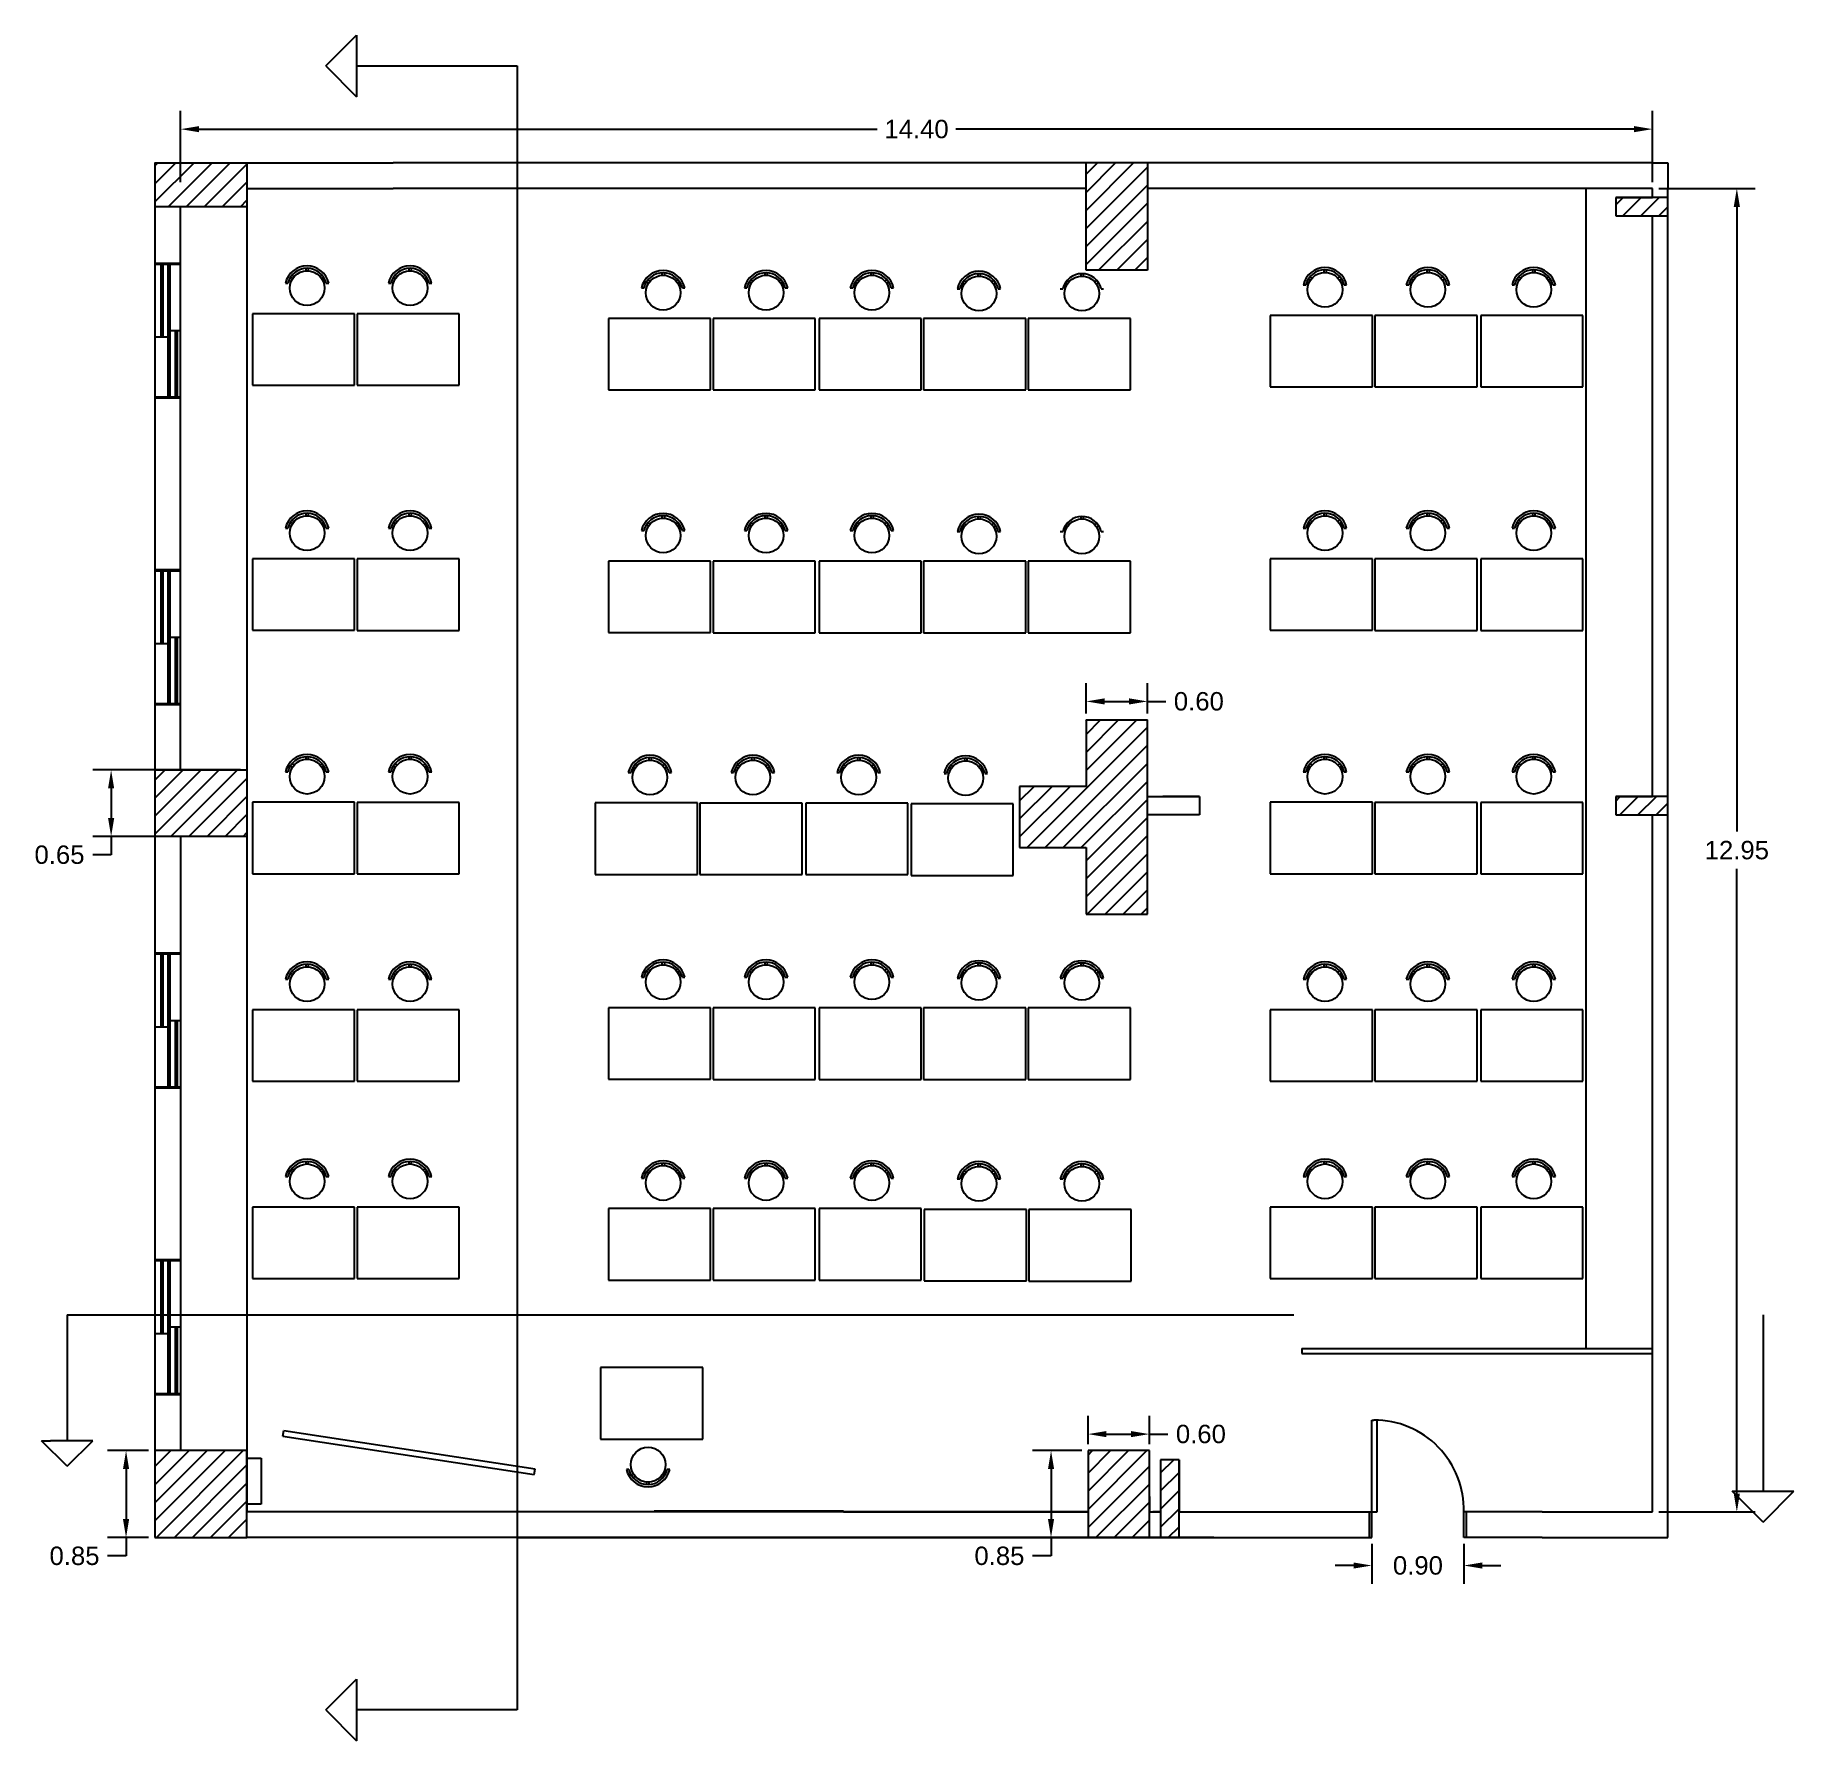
# Model space of a CAD drawing. Header units: inches. Extents: x 15.9 to 85.7, y 4.4 to 21.1.
# Drawn here: x 68.47 to 85.68, y 4.38 to 21.07 of the extents above; entities that cross this region are included whole.
import ezdxf

# ---------------------------------------------------------------- set-up
doc = ezdxf.new("R2010")
doc.units = ezdxf.units.IN
doc.header["$MEASUREMENT"] = 0
doc.linetypes.add('ACAD_ISO03W100', pattern=[30, 12, -18])
doc.styles.get("Standard").update_dxf_attribs({"font": 'arial.ttf'})
doc.dimstyles.get("Standard").update_dxf_attribs({"dimtxt": 0.18, "dimasz": 0.18, "dimexe": 0.18, "dimexo": 0.0625, "dimgap": 0.09, "dimtad": 0, "dimtih": 1, "dimtoh": 1, "dimdec": 4, "dimzin": 0, "dimdsep": 46, "dimtxsty": 'Standard', "dimcen": 0.09, "dimadec": 0, "dimazin": 0, "dimtfac": 1, "dimtdec": 4, "dimtofl": 0, "dimtmove": 0, "dimatfit": 3, "dimfxl": 1, "dimtolj": 1, "dimtzin": 0, "dimarcsym": 0})

msp = doc.modelspace()

# ---------------------------------------------------------------- blocks, each defined once
blk = doc.blocks.new('*D26')
at = {"color": 0, "lineweight": -2, "transparency": 16777216}
for p, q in [((69.896, 19.629), (69.896, 20.326)), ((84.296, 19.629), (84.296, 20.326)), ((70.076, 20.146), (76.712, 20.146)), ((84.116, 20.146), (77.481, 20.146))]:
    blk.add_line(p, q, dxfattribs=at)
at = {"color": 0, "transparency": 16777216}
for points in [[(70.076, 20.176), (70.076, 20.116), (69.896, 20.146)], [(84.116, 20.176), (84.116, 20.116), (84.296, 20.146)]]:
    blk.add_solid(points, dxfattribs=at)
at = {"layer": 'Defpoints', "color": 0, "transparency": 16777216}
for p in [(84.296, 20.146), (69.896, 19.566), (84.296, 19.566)]:
    blk.add_point(p, dxfattribs=at)
at = {"color": 0, "lineweight": 25, "transparency": 16777216, "insert": (77.096, 20.146), "char_height": 0.18, "attachment_point": 5}
blk.add_mtext('\\A1;14.40', dxfattribs=at)
blk = doc.blocks.new('*D27')
at = {"color": 0, "lineweight": -2, "transparency": 16777216}
for p, q in [((84.359, 19.566), (85.301, 19.566)), ((85.121, 19.386), (85.121, 13.273)), ((85.121, 6.796), (85.121, 12.909)), ((84.359, 6.616), (85.301, 6.616))]:
    blk.add_line(p, q, dxfattribs=at)
at = {"color": 0, "transparency": 16777216}
for points in [[(85.091, 19.386), (85.151, 19.386), (85.121, 19.566)], [(85.091, 6.796), (85.151, 6.796), (85.121, 6.616)]]:
    blk.add_solid(points, dxfattribs=at)
at = {"layer": 'Defpoints', "color": 0, "transparency": 16777216}
for p in [(84.296, 19.566), (84.296, 6.616), (85.121, 6.616)]:
    blk.add_point(p, dxfattribs=at)
at = {"color": 0, "lineweight": 25, "transparency": 16777216, "insert": (85.121, 13.091), "char_height": 0.18, "attachment_point": 5}
blk.add_mtext('\\A1;12.95', dxfattribs=at)
blk = doc.blocks.new('*D28')
at = {"color": 0, "lineweight": -2, "transparency": 16777216}
for p, q in [((78.756, 14.429), (78.756, 14.727)), ((79.355, 14.429), (79.355, 14.727)), ((78.936, 14.547), (79.175, 14.547)), ((79.355, 14.547), (79.535, 14.547))]:
    blk.add_line(p, q, dxfattribs=at)
at = {"color": 0, "transparency": 16777216}
for points in [[(78.936, 14.577), (78.936, 14.517), (78.756, 14.547)], [(79.175, 14.577), (79.175, 14.517), (79.355, 14.547)]]:
    blk.add_solid(points, dxfattribs=at)
at = {"layer": 'Defpoints', "color": 0, "transparency": 16777216}
for p in [(79.355, 14.547), (78.756, 14.366), (79.355, 14.366)]:
    blk.add_point(p, dxfattribs=at)
at = {"color": 0, "lineweight": 25, "transparency": 16777216, "insert": (79.858, 14.547), "char_height": 0.18, "attachment_point": 5}
blk.add_mtext('\\A1;0.60', dxfattribs=at)
blk = doc.blocks.new('*D29')
at = {"color": 0, "lineweight": -2, "transparency": 16777216}
for p, q in [((70.484, 13.876), (69.037, 13.876)), ((69.217, 13.696), (69.217, 13.406)), ((70.484, 13.226), (69.037, 13.226)), ((69.217, 13.226), (69.217, 13.046)), ((69.217, 13.046), (69.037, 13.046))]:
    blk.add_line(p, q, dxfattribs=at)
at = {"color": 0, "transparency": 16777216}
for points in [[(69.187, 13.696), (69.247, 13.696), (69.217, 13.876)], [(69.187, 13.406), (69.247, 13.406), (69.217, 13.226)]]:
    blk.add_solid(points, dxfattribs=at)
at = {"layer": 'Defpoints', "color": 0, "transparency": 16777216}
for p in [(70.546, 13.876), (69.217, 13.226), (70.546, 13.226)]:
    blk.add_point(p, dxfattribs=at)
at = {"color": 0, "lineweight": 25, "transparency": 16777216, "insert": (68.712, 13.046), "char_height": 0.18, "attachment_point": 5}
blk.add_mtext('\\A1;0.65', dxfattribs=at)
blk = doc.blocks.new('*D30')
at = {"color": 0, "lineweight": -2, "transparency": 16777216}
for p, q in [((69.584, 7.216), (69.183, 7.216)), ((69.363, 7.036), (69.363, 6.546)), ((69.584, 6.366), (69.183, 6.366)), ((69.363, 6.366), (69.363, 6.186)), ((69.363, 6.186), (69.183, 6.186))]:
    blk.add_line(p, q, dxfattribs=at)
at = {"color": 0, "transparency": 16777216}
for points in [[(69.333, 7.036), (69.393, 7.036), (69.363, 7.216)], [(69.333, 6.546), (69.393, 6.546), (69.363, 6.366)]]:
    blk.add_solid(points, dxfattribs=at)
at = {"layer": 'Defpoints', "color": 0, "transparency": 16777216}
for p in [(69.646, 7.216), (69.363, 6.366), (69.646, 6.366)]:
    blk.add_point(p, dxfattribs=at)
at = {"color": 0, "lineweight": 25, "transparency": 16777216, "insert": (68.859, 6.186), "char_height": 0.18, "attachment_point": 5}
blk.add_mtext('\\A1;0.85', dxfattribs=at)
blk = doc.blocks.new('*D31')
at = {"color": 0, "lineweight": -2, "transparency": 16777216}
for p, q in [((78.774, 7.279), (78.774, 7.558)), ((79.374, 7.279), (79.374, 7.558)), ((78.954, 7.378), (79.194, 7.378)), ((79.374, 7.378), (79.554, 7.378))]:
    blk.add_line(p, q, dxfattribs=at)
at = {"color": 0, "transparency": 16777216}
for points in [[(78.954, 7.408), (78.954, 7.348), (78.774, 7.378)], [(79.194, 7.408), (79.194, 7.348), (79.374, 7.378)]]:
    blk.add_solid(points, dxfattribs=at)
at = {"layer": 'Defpoints', "color": 0, "transparency": 16777216}
for p in [(79.374, 7.378), (78.774, 7.216), (79.374, 7.216)]:
    blk.add_point(p, dxfattribs=at)
at = {"color": 0, "lineweight": 25, "transparency": 16777216, "insert": (79.878, 7.378), "char_height": 0.18, "attachment_point": 5}
blk.add_mtext('\\A1;0.60', dxfattribs=at)
blk = doc.blocks.new('*D32')
at = {"color": 0, "lineweight": -2, "transparency": 16777216}
for p, q in [((78.712, 7.216), (78.232, 7.216)), ((78.412, 7.036), (78.412, 6.546)), ((78.712, 6.366), (78.232, 6.366)), ((78.412, 6.366), (78.412, 6.186)), ((78.412, 6.186), (78.232, 6.186))]:
    blk.add_line(p, q, dxfattribs=at)
at = {"color": 0, "transparency": 16777216}
for points in [[(78.382, 7.036), (78.442, 7.036), (78.412, 7.216)], [(78.382, 6.546), (78.442, 6.546), (78.412, 6.366)]]:
    blk.add_solid(points, dxfattribs=at)
at = {"layer": 'Defpoints', "color": 0, "transparency": 16777216}
for p in [(78.774, 7.216), (78.412, 6.366), (78.774, 6.366)]:
    blk.add_point(p, dxfattribs=at)
at = {"color": 0, "lineweight": 25, "transparency": 16777216, "insert": (77.907, 6.186), "char_height": 0.18, "attachment_point": 5}
blk.add_mtext('\\A1;0.85', dxfattribs=at)
blk = doc.blocks.new('*D33')
at = {"color": 0, "lineweight": -2, "transparency": 16777216}
for p, q in [((81.551, 6.304), (81.551, 5.912)), ((82.451, 6.304), (82.451, 5.912)), ((81.371, 6.092), (81.191, 6.092)), ((82.631, 6.092), (82.811, 6.092))]:
    blk.add_line(p, q, dxfattribs=at)
at = {"color": 0, "transparency": 16777216}
for points in [[(81.371, 6.122), (81.371, 6.062), (81.551, 6.092)], [(82.631, 6.122), (82.631, 6.062), (82.451, 6.092)]]:
    blk.add_solid(points, dxfattribs=at)
at = {"layer": 'Defpoints', "color": 0, "transparency": 16777216}
for p in [(81.551, 6.366), (82.451, 6.366), (82.451, 6.092)]:
    blk.add_point(p, dxfattribs=at)
at = {"color": 0, "lineweight": 25, "transparency": 16777216, "insert": (82.001, 6.092), "char_height": 0.18, "attachment_point": 5}
blk.add_mtext('\\A1;0.90', dxfattribs=at)

# ---------------------------------------------------------------- dimensions: what is measured, and where the dimension line sits
at = {"lineweight": 25}
for base, p1, p2, picture, middle in [((84.296, 20.146), (69.896, 19.566), (84.296, 19.566), '*D26', (77.096, 20.146)), ((79.355, 14.547), (78.756, 14.366), (79.355, 14.366), '*D28', (79.858, 14.547)), ((79.374, 7.378), (78.774, 7.216), (79.374, 7.216), '*D31', (79.878, 7.378)), ((82.451, 6.092), (81.551, 6.366), (82.451, 6.366), '*D33', (82.001, 6.092))]:
    dim = msp.add_linear_dim(base=base, p1=p1, p2=p2, dimstyle='Standard', override={"dimdec": 2}, dxfattribs=at)
    dim.commit()
    dim.dimension.update_dxf_attribs({"geometry": picture, "text_midpoint": middle})
for base, p1, p2, picture, middle in [((85.121, 6.616), (84.296, 19.566), (84.296, 6.616), '*D27', (85.121, 13.091)), ((69.217, 13.226), (70.546, 13.876), (70.546, 13.226), '*D29', (68.712, 13.046)), ((69.363, 6.366), (69.646, 7.216), (69.646, 6.366), '*D30', (68.859, 6.186)), ((78.412, 6.366), (78.774, 7.216), (78.774, 6.366), '*D32', (77.907, 6.186))]:
    dim = msp.add_linear_dim(base=base, p1=p1, p2=p2, angle=90, dimstyle='Standard', override={"dimdec": 2}, dxfattribs=at)
    dim.commit()
    dim.dimension.update_dxf_attribs({"geometry": picture, "text_midpoint": middle})

# ---------------------------------------------------------------- hatches: boundary and pattern name
at = {"lineweight": 25}
h = msp.add_hatch(dxfattribs=at)
h.set_pattern_fill('ANSI31', color=256)
h.set_pattern_definition([(45, (-990.17832, -458.61796), (-0.088388348, 0.088388348), [])])
h.paths.add_polyline_path([(79.355, 14.366), (78.756, 14.366), (78.755, 14.365), (78.755, 13.716), (78.106, 13.716), (78.105, 13.715), (78.105, 13.116), (78.755, 13.116), (78.755, 12.466), (79.355, 12.466)])
h.paths.add_polyline_path([(79.355, 19.816), (78.76, 19.816), (78.755, 19.812), (78.755, 18.766), (79.348, 18.766), (79.355, 18.773)])
h.paths.add_polyline_path([(70.546, 19.816), (69.896, 19.816), (69.649, 19.816), (69.646, 19.813), (69.646, 19.386), (70.546, 19.386)])
h.paths.add_polyline_path([(70.546, 13.876), (69.896, 13.876), (69.646, 13.876), (69.646, 13.226), (70.546, 13.226)])
h.paths.add_polyline_path([(70.546, 7.216), (69.646, 7.216), (69.646, 6.366), (70.545, 6.366), (70.546, 6.368)])
h.paths.add_polyline_path([(79.374, 7.216), (78.774, 7.216), (78.774, 6.366), (79.374, 6.366)])
h.paths.add_polyline_path([(84.446, 19.477), (83.936, 19.477), (83.936, 19.297), (84.446, 19.297)])
h.paths.add_polyline_path([(84.446, 13.616), (83.936, 13.616), (83.936, 13.436), (84.446, 13.436)])
h.paths.add_polyline_path([(79.664, 7.126), (79.484, 7.126), (79.484, 6.366), (79.664, 6.366)])

# ---------------------------------------------------------------- linework, layer by layer
for p, q in [((71.317, 20.764), (71.618, 21.066)), ((71.618, 21.066), (71.618, 20.462)), ((71.317, 20.764), (71.618, 20.462)), ((71.618, 20.764), (73.19, 20.764)), ((73.19, 20.764), (73.19, 4.679)), ((69.646, 19.816), (69.896, 19.816)), ((69.646, 19.813), (69.649, 19.816)), ((69.646, 19.813), (69.646, 6.366)), ((69.896, 19.816), (71.976, 19.816)), ((70.546, 19.816), (70.546, 19.386)), ((84.296, 19.816), (71.976, 19.816)), ((78.755, 18.766), (78.755, 19.816)), ((78.755, 19.812), (78.76, 19.816)), ((79.355, 19.816), (79.355, 18.766)), ((84.296, 19.816), (84.446, 19.816)), ((84.446, 19.816), (84.446, 19.566)), ((70.546, 19.566), (71.976, 19.566)), ((70.546, 19.566), (70.546, 6.616)), ((78.755, 19.566), (71.976, 19.566)), ((84.296, 19.566), (79.355, 19.566)), ((83.646, 8.216), (83.646, 19.566)), ((83.936, 19.477), (84.296, 19.477)), ((84.446, 19.477), (83.936, 19.477)), ((83.936, 19.477), (83.936, 19.297)), ((84.296, 19.477), (84.296, 19.566)), ((84.446, 6.616), (84.446, 19.566)), ((70.546, 19.386), (69.646, 19.386)), ((69.896, 13.876), (69.896, 19.386)), ((83.936, 19.297), (84.446, 19.297)), ((84.296, 13.616), (84.296, 19.297)), ((69.646, 18.836), (69.896, 18.836)), ((69.646, 18.826), (69.896, 18.826)), ((69.704, 18.826), (69.704, 18.11)), ((69.724, 18.826), (69.724, 18.11)), ((69.771, 18.826), (69.771, 17.526)), ((69.791, 18.826), (69.791, 17.526)), ((71.122, 18.785), (71.122, 18.761)), ((71.146, 18.785), (71.146, 18.761)), ((72.129, 18.785), (72.129, 18.761)), ((72.153, 18.785), (72.153, 18.761)), ((79.355, 18.766), (78.755, 18.766)), ((79.348, 18.766), (79.355, 18.773)), ((81.08, 18.768), (81.08, 18.745)), ((81.104, 18.768), (81.104, 18.745)), ((82.087, 18.768), (82.087, 18.745)), ((82.111, 18.768), (82.111, 18.745)), ((83.123, 18.768), (83.123, 18.745)), ((83.146, 18.768), (83.146, 18.745)), ((70.922, 18.639), (70.947, 18.639)), ((70.973, 18.699), (70.992, 18.685)), ((70.986, 18.718), (71.007, 18.704)), ((71.282, 18.718), (71.261, 18.704)), ((71.296, 18.698), (71.276, 18.685)), ((71.322, 18.639), (71.346, 18.639)), ((71.929, 18.639), (71.954, 18.639)), ((71.98, 18.699), (71.999, 18.685)), ((71.993, 18.718), (72.014, 18.704)), ((72.289, 18.718), (72.268, 18.704)), ((72.302, 18.698), (72.283, 18.685)), ((72.329, 18.639), (72.353, 18.639)), ((74.406, 18.593), (74.43, 18.593)), ((74.456, 18.653), (74.476, 18.64)), ((74.469, 18.673), (74.491, 18.659)), ((74.606, 18.739), (74.606, 18.716)), ((74.629, 18.739), (74.629, 18.716)), ((74.766, 18.673), (74.745, 18.659)), ((74.779, 18.653), (74.759, 18.64)), ((74.805, 18.593), (74.83, 18.593)), ((75.413, 18.593), (75.437, 18.593)), ((75.463, 18.653), (75.483, 18.64)), ((75.476, 18.673), (75.498, 18.659)), ((75.613, 18.739), (75.613, 18.716)), ((75.636, 18.739), (75.636, 18.716)), ((75.773, 18.673), (75.752, 18.659)), ((75.786, 18.653), (75.766, 18.64)), ((75.812, 18.593), (75.837, 18.593)), ((76.448, 18.593), (76.473, 18.593)), ((76.499, 18.653), (76.519, 18.64)), ((76.512, 18.673), (76.533, 18.659)), ((76.648, 18.739), (76.648, 18.716)), ((76.672, 18.739), (76.672, 18.716)), ((76.809, 18.673), (76.787, 18.659)), ((76.822, 18.653), (76.802, 18.64)), ((76.848, 18.593), (76.872, 18.593)), ((77.495, 18.585), (77.52, 18.585)), ((77.546, 18.645), (77.566, 18.632)), ((77.559, 18.665), (77.58, 18.651)), ((77.696, 18.731), (77.696, 18.708)), ((77.719, 18.731), (77.719, 18.708)), ((77.856, 18.665), (77.834, 18.651)), ((77.869, 18.645), (77.849, 18.632)), ((77.895, 18.585), (77.919, 18.585)), ((78.502, 18.585), (78.527, 18.585)), ((78.553, 18.645), (78.573, 18.632)), ((78.566, 18.665), (78.587, 18.651)), ((78.703, 18.731), (78.703, 18.708)), ((78.726, 18.731), (78.726, 18.708)), ((78.863, 18.665), (78.841, 18.651)), ((78.876, 18.645), (78.856, 18.632)), ((78.902, 18.585), (78.926, 18.585)), ((80.88, 18.623), (80.904, 18.623)), ((80.93, 18.682), (80.95, 18.669)), ((80.943, 18.702), (80.965, 18.688)), ((81.24, 18.702), (81.219, 18.688)), ((81.253, 18.682), (81.233, 18.669)), ((81.28, 18.623), (81.304, 18.623)), ((81.887, 18.623), (81.911, 18.623)), ((81.937, 18.682), (81.957, 18.669)), ((81.95, 18.702), (81.972, 18.688)), ((82.247, 18.702), (82.226, 18.688)), ((82.26, 18.682), (82.24, 18.669)), ((82.286, 18.623), (82.311, 18.623)), ((82.923, 18.623), (82.947, 18.623)), ((82.973, 18.682), (82.993, 18.669)), ((82.986, 18.702), (83.008, 18.688)), ((83.283, 18.702), (83.262, 18.688)), ((83.296, 18.682), (83.276, 18.669)), ((83.322, 18.623), (83.347, 18.623)), ((70.599, 18.34), (70.599, 17.64)), ((71.599, 18.34), (70.599, 18.34)), ((71.599, 17.64), (71.599, 18.34)), ((71.623, 18.34), (71.623, 17.64)), ((72.623, 18.34), (71.623, 18.34)), ((72.623, 17.64), (72.623, 18.34)), ((74.082, 18.295), (74.082, 17.595)), ((75.082, 18.295), (74.082, 18.295)), ((75.082, 17.595), (75.082, 18.295)), ((75.106, 18.295), (75.106, 17.595)), ((76.106, 18.295), (75.106, 18.295)), ((76.106, 17.595), (76.106, 18.295)), ((76.142, 18.295), (76.142, 17.595)), ((77.142, 18.295), (76.142, 18.295)), ((77.142, 17.595), (77.142, 18.295)), ((77.165, 18.295), (77.165, 17.595)), ((78.165, 18.295), (77.165, 18.295)), ((78.165, 17.595), (78.165, 18.295)), ((78.188, 18.294), (78.188, 17.594)), ((79.188, 18.294), (78.188, 18.294)), ((79.188, 17.594), (79.188, 18.294)), ((80.556, 18.324), (80.556, 17.624)), ((81.556, 18.324), (80.556, 18.324)), ((81.556, 17.624), (81.556, 18.324)), ((81.58, 18.324), (81.58, 17.624)), ((82.58, 18.324), (81.58, 18.324)), ((82.58, 17.624), (82.58, 18.324)), ((82.616, 18.324), (82.616, 17.624)), ((83.616, 18.324), (82.616, 18.324)), ((83.616, 17.624), (83.616, 18.324)), ((69.771, 18.11), (69.646, 18.11)), ((69.791, 18.176), (69.896, 18.176)), ((69.844, 18.176), (69.844, 17.526)), ((69.864, 18.176), (69.864, 17.526)), ((70.599, 17.64), (71.599, 17.64)), ((71.623, 17.64), (72.623, 17.64)), ((74.082, 17.595), (75.082, 17.595)), ((75.106, 17.595), (76.106, 17.595)), ((76.142, 17.595), (77.142, 17.595)), ((77.165, 17.595), (78.165, 17.595)), ((78.188, 17.594), (79.188, 17.594)), ((80.556, 17.624), (81.556, 17.624)), ((81.58, 17.624), (82.58, 17.624)), ((82.616, 17.624), (83.616, 17.624)), ((69.646, 17.526), (69.896, 17.526)), ((69.646, 17.516), (69.896, 17.516)), ((71.122, 16.387), (71.122, 16.363)), ((71.146, 16.387), (71.146, 16.363)), ((72.129, 16.387), (72.129, 16.363)), ((72.153, 16.387), (72.153, 16.363)), ((74.606, 16.364), (74.606, 16.34)), ((74.629, 16.364), (74.629, 16.34)), ((75.613, 16.364), (75.613, 16.34)), ((75.636, 16.364), (75.636, 16.34)), ((76.648, 16.364), (76.648, 16.34)), ((76.672, 16.364), (76.672, 16.34)), ((77.696, 16.356), (77.696, 16.332)), ((77.719, 16.356), (77.719, 16.332)), ((78.703, 16.356), (78.703, 16.332)), ((78.726, 16.356), (78.726, 16.332)), ((81.08, 16.387), (81.08, 16.363)), ((81.104, 16.387), (81.104, 16.363)), ((82.087, 16.387), (82.087, 16.363)), ((82.111, 16.387), (82.111, 16.363)), ((83.123, 16.387), (83.123, 16.363)), ((83.146, 16.387), (83.146, 16.363)), ((70.922, 16.241), (70.947, 16.241)), ((70.973, 16.301), (70.992, 16.288)), ((70.986, 16.321), (71.007, 16.306)), ((71.282, 16.32), (71.261, 16.306)), ((71.296, 16.3), (71.276, 16.287)), ((71.322, 16.241), (71.346, 16.241)), ((71.929, 16.241), (71.954, 16.241)), ((71.98, 16.301), (71.999, 16.288)), ((71.993, 16.321), (72.014, 16.306)), ((72.289, 16.32), (72.268, 16.306)), ((72.302, 16.3), (72.283, 16.287)), ((72.329, 16.241), (72.353, 16.241)), ((74.406, 16.218), (74.43, 16.218)), ((74.456, 16.278), (74.476, 16.265)), ((74.469, 16.297), (74.491, 16.283)), ((74.766, 16.297), (74.745, 16.283)), ((74.779, 16.277), (74.759, 16.264)), ((74.805, 16.218), (74.83, 16.218)), ((75.413, 16.218), (75.437, 16.218)), ((75.463, 16.278), (75.483, 16.265)), ((75.476, 16.297), (75.498, 16.283)), ((75.773, 16.297), (75.752, 16.283)), ((75.786, 16.277), (75.766, 16.264)), ((75.812, 16.218), (75.837, 16.218)), ((76.448, 16.218), (76.473, 16.218)), ((76.499, 16.278), (76.519, 16.265)), ((76.512, 16.297), (76.533, 16.283)), ((76.809, 16.297), (76.787, 16.283)), ((76.822, 16.277), (76.802, 16.264)), ((76.848, 16.218), (76.872, 16.218)), ((77.495, 16.21), (77.52, 16.21)), ((77.546, 16.27), (77.566, 16.257)), ((77.559, 16.289), (77.58, 16.275)), ((77.856, 16.289), (77.834, 16.275)), ((77.869, 16.269), (77.849, 16.256)), ((77.895, 16.21), (77.919, 16.21)), ((78.502, 16.21), (78.527, 16.21)), ((78.553, 16.27), (78.573, 16.257)), ((78.566, 16.289), (78.587, 16.275)), ((78.863, 16.289), (78.841, 16.275)), ((78.876, 16.269), (78.856, 16.256)), ((78.902, 16.21), (78.926, 16.21)), ((80.88, 16.241), (80.904, 16.241)), ((80.93, 16.301), (80.95, 16.288)), ((80.943, 16.321), (80.965, 16.306)), ((81.24, 16.32), (81.219, 16.306)), ((81.253, 16.3), (81.233, 16.287)), ((81.28, 16.241), (81.304, 16.241)), ((81.887, 16.241), (81.911, 16.241)), ((81.937, 16.301), (81.957, 16.288)), ((81.95, 16.321), (81.972, 16.306)), ((82.247, 16.32), (82.226, 16.306)), ((82.26, 16.3), (82.24, 16.287)), ((82.286, 16.241), (82.311, 16.241)), ((82.923, 16.241), (82.947, 16.241)), ((82.973, 16.301), (82.993, 16.288)), ((82.986, 16.321), (83.008, 16.306)), ((83.283, 16.32), (83.262, 16.306)), ((83.296, 16.3), (83.276, 16.287)), ((83.322, 16.241), (83.347, 16.241)), ((69.646, 15.836), (69.896, 15.836)), ((70.599, 15.943), (70.599, 15.243)), ((71.599, 15.943), (70.599, 15.943)), ((71.599, 15.243), (71.599, 15.943)), ((71.623, 15.942), (71.623, 15.242)), ((72.623, 15.942), (71.623, 15.942)), ((72.623, 15.242), (72.623, 15.942)), ((74.082, 15.92), (74.082, 15.22)), ((75.082, 15.92), (74.082, 15.92)), ((75.082, 15.22), (75.082, 15.92)), ((75.106, 15.919), (75.106, 15.219)), ((76.106, 15.919), (75.106, 15.919)), ((76.106, 15.219), (76.106, 15.919)), ((76.142, 15.919), (76.142, 15.219)), ((77.142, 15.919), (76.142, 15.919)), ((77.142, 15.219), (77.142, 15.919)), ((77.165, 15.919), (77.165, 15.219)), ((78.165, 15.919), (77.165, 15.919)), ((78.165, 15.219), (78.165, 15.919)), ((78.188, 15.918), (78.188, 15.218)), ((79.188, 15.918), (78.188, 15.918)), ((79.188, 15.218), (79.188, 15.918)), ((80.556, 15.943), (80.556, 15.243)), ((81.556, 15.943), (80.556, 15.943)), ((81.556, 15.243), (81.556, 15.943)), ((81.58, 15.942), (81.58, 15.242)), ((82.58, 15.942), (81.58, 15.942)), ((82.58, 15.242), (82.58, 15.942)), ((82.616, 15.942), (82.616, 15.242)), ((83.616, 15.942), (82.616, 15.942)), ((83.616, 15.242), (83.616, 15.942)), ((69.646, 15.826), (69.896, 15.826)), ((69.704, 15.826), (69.704, 15.11)), ((69.724, 15.826), (69.724, 15.11)), ((69.771, 15.826), (69.771, 14.526)), ((69.791, 15.826), (69.791, 14.526)), ((69.791, 15.176), (69.896, 15.176)), ((69.844, 15.176), (69.844, 14.526)), ((69.864, 15.176), (69.864, 14.526)), ((70.599, 15.243), (71.599, 15.243)), ((71.623, 15.242), (72.623, 15.242)), ((74.082, 15.22), (75.082, 15.22)), ((75.106, 15.219), (76.106, 15.219)), ((76.142, 15.219), (77.142, 15.219)), ((77.165, 15.219), (78.165, 15.219)), ((78.188, 15.218), (79.188, 15.218)), ((80.556, 15.243), (81.556, 15.243)), ((81.58, 15.242), (82.58, 15.242)), ((82.616, 15.242), (83.616, 15.242)), ((69.771, 15.11), (69.646, 15.11)), ((69.646, 14.526), (69.896, 14.526)), ((69.646, 14.516), (69.896, 14.516)), ((78.755, 14.366), (79.355, 14.366)), ((78.755, 14.366), (78.755, 13.716)), ((78.755, 14.365), (78.756, 14.366)), ((79.355, 12.466), (79.355, 14.366)), ((70.986, 13.938), (71.007, 13.923)), ((71.122, 14.004), (71.122, 13.98)), ((71.146, 14.004), (71.146, 13.98)), ((71.282, 13.937), (71.261, 13.923)), ((71.993, 13.938), (72.014, 13.923)), ((72.129, 14.004), (72.129, 13.98)), ((72.153, 14.004), (72.153, 13.98)), ((72.289, 13.937), (72.268, 13.923)), ((74.476, 13.997), (74.476, 13.973)), ((74.5, 13.997), (74.5, 13.973)), ((75.483, 13.997), (75.483, 13.973)), ((75.507, 13.997), (75.507, 13.973)), ((76.519, 13.997), (76.519, 13.973)), ((76.542, 13.997), (76.542, 13.973)), ((77.566, 13.989), (77.566, 13.965)), ((77.589, 13.989), (77.589, 13.965)), ((80.943, 13.938), (80.965, 13.923)), ((81.08, 14.004), (81.08, 13.98)), ((81.104, 14.004), (81.104, 13.98)), ((81.24, 13.937), (81.219, 13.923)), ((81.95, 13.938), (81.972, 13.923)), ((82.087, 14.004), (82.087, 13.98)), ((82.111, 14.004), (82.111, 13.98)), ((82.247, 13.937), (82.226, 13.923)), ((82.986, 13.938), (83.008, 13.923)), ((83.123, 14.004), (83.123, 13.98)), ((83.146, 14.004), (83.146, 13.98)), ((83.283, 13.937), (83.262, 13.923)), ((69.646, 13.876), (69.896, 13.876)), ((69.896, 13.876), (70.546, 13.876)), ((70.922, 13.858), (70.947, 13.858)), ((70.973, 13.918), (70.992, 13.905)), ((71.296, 13.917), (71.276, 13.904)), ((71.322, 13.858), (71.346, 13.858)), ((71.929, 13.858), (71.954, 13.858)), ((71.98, 13.918), (71.999, 13.905)), ((72.302, 13.917), (72.283, 13.904)), ((72.329, 13.858), (72.353, 13.858)), ((74.276, 13.851), (74.3, 13.851)), ((74.326, 13.911), (74.346, 13.898)), ((74.339, 13.931), (74.361, 13.916)), ((74.636, 13.93), (74.615, 13.916)), ((74.649, 13.91), (74.629, 13.897)), ((74.675, 13.851), (74.7, 13.851)), ((75.283, 13.851), (75.307, 13.851)), ((75.333, 13.911), (75.353, 13.898)), ((75.346, 13.931), (75.368, 13.916)), ((75.643, 13.93), (75.622, 13.916)), ((75.656, 13.91), (75.636, 13.897)), ((75.682, 13.851), (75.707, 13.851)), ((76.318, 13.851), (76.343, 13.851)), ((76.369, 13.911), (76.389, 13.898)), ((76.382, 13.931), (76.403, 13.916)), ((76.679, 13.93), (76.658, 13.916)), ((76.692, 13.91), (76.672, 13.897)), ((76.718, 13.851), (76.743, 13.851)), ((77.366, 13.843), (77.39, 13.843)), ((77.416, 13.903), (77.436, 13.89)), ((77.429, 13.923), (77.451, 13.908)), ((77.726, 13.922), (77.705, 13.908)), ((77.739, 13.902), (77.719, 13.889)), ((77.765, 13.843), (77.79, 13.843)), ((80.88, 13.858), (80.904, 13.858)), ((80.93, 13.918), (80.95, 13.905)), ((81.253, 13.917), (81.233, 13.904)), ((81.28, 13.858), (81.304, 13.858)), ((81.887, 13.858), (81.911, 13.858)), ((81.937, 13.918), (81.957, 13.905)), ((82.26, 13.917), (82.24, 13.904)), ((82.286, 13.858), (82.311, 13.858)), ((82.923, 13.858), (82.947, 13.858)), ((82.973, 13.918), (82.993, 13.905)), ((83.296, 13.917), (83.276, 13.904)), ((83.322, 13.858), (83.347, 13.858)), ((78.755, 13.716), (78.105, 13.716)), ((78.105, 13.716), (78.105, 13.116)), ((78.105, 13.715), (78.106, 13.716)), ((79.355, 13.616), (79.865, 13.616)), ((79.865, 13.616), (79.505, 13.616)), ((79.865, 13.616), (79.865, 13.436)), ((83.936, 13.616), (84.296, 13.616)), ((84.446, 13.616), (83.936, 13.616)), ((83.936, 13.616), (83.936, 13.436)), ((70.599, 13.56), (70.599, 12.86)), ((71.599, 13.56), (70.599, 13.56)), ((71.599, 12.86), (71.599, 13.56)), ((71.623, 13.559), (71.623, 12.859)), ((72.623, 13.559), (71.623, 13.559)), ((72.623, 12.859), (72.623, 13.559)), ((73.952, 13.553), (73.952, 12.853)), ((74.952, 13.553), (73.952, 13.553)), ((74.952, 12.853), (74.952, 13.553)), ((74.976, 13.552), (74.976, 12.852)), ((75.976, 13.552), (74.976, 13.552)), ((75.976, 12.852), (75.976, 13.552)), ((76.012, 13.552), (76.012, 12.852)), ((77.012, 13.552), (76.012, 13.552)), ((77.012, 12.852), (77.012, 13.552)), ((77.042, 13.545), (77.042, 12.845)), ((78.042, 13.545), (77.042, 13.545)), ((78.042, 12.845), (78.042, 13.545)), ((79.865, 13.436), (79.355, 13.436)), ((80.556, 13.56), (80.556, 12.86)), ((81.556, 13.56), (80.556, 13.56)), ((81.556, 12.86), (81.556, 13.56)), ((81.58, 13.559), (81.58, 12.859)), ((82.58, 13.559), (81.58, 13.559)), ((82.58, 12.859), (82.58, 13.559)), ((82.616, 13.559), (82.616, 12.859)), ((83.616, 13.559), (82.616, 13.559)), ((83.616, 12.859), (83.616, 13.559)), ((83.936, 13.436), (84.446, 13.436)), ((84.296, 6.616), (84.296, 13.436)), ((70.546, 13.226), (69.646, 13.226)), ((69.896, 13.226), (69.896, 7.216)), ((78.105, 13.116), (78.755, 13.116)), ((78.755, 13.116), (78.755, 12.466)), ((70.599, 12.86), (71.599, 12.86)), ((71.623, 12.859), (72.623, 12.859)), ((73.952, 12.853), (74.952, 12.853)), ((74.976, 12.852), (75.976, 12.852)), ((76.012, 12.852), (77.012, 12.852)), ((77.042, 12.845), (78.042, 12.845)), ((80.556, 12.86), (81.556, 12.86)), ((81.58, 12.859), (82.58, 12.859)), ((82.616, 12.859), (83.616, 12.859)), ((78.755, 12.466), (79.355, 12.466)), ((69.646, 12.086), (69.896, 12.086)), ((69.646, 12.076), (69.896, 12.076)), ((69.704, 12.076), (69.704, 11.36)), ((69.724, 12.076), (69.724, 11.36)), ((69.771, 12.076), (69.771, 10.776)), ((69.791, 12.076), (69.791, 10.776)), ((70.973, 11.888), (70.992, 11.875)), ((70.986, 11.908), (71.007, 11.894)), ((71.122, 11.974), (71.122, 11.951)), ((71.146, 11.974), (71.146, 11.951)), ((71.282, 11.908), (71.261, 11.894)), ((71.296, 11.888), (71.276, 11.875)), ((71.98, 11.888), (71.999, 11.875)), ((71.993, 11.908), (72.014, 11.894)), ((72.129, 11.974), (72.129, 11.951)), ((72.153, 11.974), (72.153, 11.951)), ((72.289, 11.908), (72.268, 11.894)), ((72.302, 11.888), (72.283, 11.875)), ((74.456, 11.908), (74.476, 11.895)), ((74.469, 11.928), (74.491, 11.913)), ((74.606, 11.994), (74.606, 11.97)), ((74.629, 11.994), (74.629, 11.97)), ((74.766, 11.927), (74.745, 11.913)), ((74.779, 11.908), (74.759, 11.895)), ((75.463, 11.908), (75.483, 11.895)), ((75.476, 11.928), (75.498, 11.913)), ((75.613, 11.994), (75.613, 11.97)), ((75.636, 11.994), (75.636, 11.97)), ((75.773, 11.927), (75.752, 11.913)), ((75.786, 11.908), (75.766, 11.895)), ((76.499, 11.908), (76.519, 11.895)), ((76.512, 11.928), (76.533, 11.913)), ((76.648, 11.994), (76.648, 11.97)), ((76.672, 11.994), (76.672, 11.97)), ((76.809, 11.927), (76.787, 11.913)), ((76.822, 11.908), (76.802, 11.895)), ((77.546, 11.9), (77.566, 11.887)), ((77.559, 11.92), (77.58, 11.906)), ((77.696, 11.986), (77.696, 11.963)), ((77.719, 11.986), (77.719, 11.963)), ((77.856, 11.92), (77.834, 11.906)), ((77.869, 11.9), (77.849, 11.887)), ((78.553, 11.9), (78.573, 11.887)), ((78.566, 11.92), (78.587, 11.906)), ((78.703, 11.986), (78.703, 11.963)), ((78.726, 11.986), (78.726, 11.963)), ((78.863, 11.92), (78.841, 11.906)), ((78.876, 11.9), (78.856, 11.887)), ((80.93, 11.888), (80.95, 11.875)), ((80.943, 11.908), (80.965, 11.894)), ((81.08, 11.974), (81.08, 11.951)), ((81.104, 11.974), (81.104, 11.951)), ((81.24, 11.908), (81.219, 11.894)), ((81.253, 11.888), (81.233, 11.875)), ((81.937, 11.888), (81.957, 11.875)), ((81.95, 11.908), (81.972, 11.894)), ((82.087, 11.974), (82.087, 11.951)), ((82.111, 11.974), (82.111, 11.951)), ((82.247, 11.908), (82.226, 11.894)), ((82.26, 11.888), (82.24, 11.875)), ((82.973, 11.888), (82.993, 11.875)), ((82.986, 11.908), (83.008, 11.894)), ((83.123, 11.974), (83.123, 11.951)), ((83.146, 11.974), (83.146, 11.951)), ((83.283, 11.908), (83.262, 11.894)), ((83.296, 11.888), (83.276, 11.875)), ((70.922, 11.829), (70.947, 11.829)), ((71.322, 11.829), (71.346, 11.829)), ((71.929, 11.829), (71.954, 11.829)), ((72.329, 11.829), (72.353, 11.829)), ((74.406, 11.848), (74.43, 11.848)), ((74.805, 11.848), (74.83, 11.848)), ((75.413, 11.848), (75.437, 11.848)), ((75.812, 11.848), (75.837, 11.848)), ((76.448, 11.848), (76.473, 11.848)), ((76.848, 11.848), (76.872, 11.848)), ((77.495, 11.84), (77.52, 11.84)), ((77.895, 11.84), (77.919, 11.84)), ((78.502, 11.84), (78.527, 11.84)), ((78.902, 11.84), (78.926, 11.84)), ((80.88, 11.829), (80.904, 11.829)), ((81.28, 11.829), (81.304, 11.829)), ((81.887, 11.829), (81.911, 11.829)), ((82.286, 11.829), (82.311, 11.829)), ((82.923, 11.829), (82.947, 11.829)), ((83.322, 11.829), (83.347, 11.829)), ((70.599, 11.53), (70.599, 10.83)), ((71.599, 11.53), (70.599, 11.53)), ((71.599, 10.83), (71.599, 11.53)), ((71.623, 11.53), (71.623, 10.83)), ((72.623, 11.53), (71.623, 11.53)), ((72.623, 10.83), (72.623, 11.53)), ((74.082, 11.55), (74.082, 10.85)), ((75.082, 11.55), (74.082, 11.55)), ((75.082, 10.85), (75.082, 11.55)), ((75.106, 11.549), (75.106, 10.849)), ((76.106, 11.549), (75.106, 11.549)), ((76.106, 10.849), (76.106, 11.549)), ((76.142, 11.549), (76.142, 10.849)), ((77.142, 11.549), (76.142, 11.549)), ((77.142, 10.849), (77.142, 11.549)), ((77.165, 11.549), (77.165, 10.849)), ((78.165, 11.549), (77.165, 11.549)), ((78.165, 10.849), (78.165, 11.549)), ((78.188, 11.549), (78.188, 10.849)), ((79.188, 11.549), (78.188, 11.549)), ((79.188, 10.849), (79.188, 11.549)), ((80.556, 11.53), (80.556, 10.83)), ((81.556, 11.53), (80.556, 11.53)), ((81.556, 10.83), (81.556, 11.53)), ((81.58, 11.53), (81.58, 10.83)), ((82.58, 11.53), (81.58, 11.53)), ((82.58, 10.83), (82.58, 11.53)), ((82.616, 11.53), (82.616, 10.83)), ((83.616, 11.53), (82.616, 11.53)), ((83.616, 10.83), (83.616, 11.53)), ((69.771, 11.36), (69.646, 11.36)), ((69.791, 11.426), (69.896, 11.426)), ((69.844, 11.426), (69.844, 10.776)), ((69.864, 11.426), (69.864, 10.776)), ((74.082, 10.85), (75.082, 10.85)), ((75.106, 10.849), (76.106, 10.849)), ((76.142, 10.849), (77.142, 10.849)), ((77.165, 10.849), (78.165, 10.849)), ((78.188, 10.849), (79.188, 10.849)), ((69.646, 10.776), (69.896, 10.776)), ((69.646, 10.766), (69.896, 10.766)), ((70.599, 10.83), (71.599, 10.83)), ((71.623, 10.83), (72.623, 10.83)), ((80.556, 10.83), (81.556, 10.83)), ((81.58, 10.83), (82.58, 10.83)), ((82.616, 10.83), (83.616, 10.83)), ((71.122, 10.045), (71.122, 10.021)), ((71.146, 10.045), (71.146, 10.021)), ((72.129, 10.045), (72.129, 10.021)), ((72.153, 10.045), (72.153, 10.021)), ((74.606, 10.029), (74.606, 10.005)), ((74.629, 10.029), (74.629, 10.005)), ((75.613, 10.029), (75.613, 10.005)), ((75.636, 10.029), (75.636, 10.005)), ((76.648, 10.029), (76.648, 10.005)), ((76.672, 10.029), (76.672, 10.005)), ((77.696, 10.021), (77.696, 9.997)), ((77.719, 10.021), (77.719, 9.997)), ((78.703, 10.021), (78.703, 9.997)), ((78.726, 10.021), (78.726, 9.997)), ((81.08, 10.045), (81.08, 10.021)), ((81.104, 10.045), (81.104, 10.021)), ((82.087, 10.045), (82.087, 10.021)), ((82.111, 10.045), (82.111, 10.021)), ((83.123, 10.045), (83.123, 10.021)), ((83.146, 10.045), (83.146, 10.021)), ((70.922, 9.899), (70.947, 9.899)), ((70.973, 9.959), (70.992, 9.946)), ((70.986, 9.978), (71.007, 9.964)), ((71.282, 9.978), (71.261, 9.964)), ((71.296, 9.958), (71.276, 9.945)), ((71.322, 9.899), (71.346, 9.899)), ((71.929, 9.899), (71.954, 9.899)), ((71.98, 9.959), (71.999, 9.946)), ((71.993, 9.978), (72.014, 9.964)), ((72.289, 9.978), (72.268, 9.964)), ((72.302, 9.958), (72.283, 9.945)), ((72.329, 9.899), (72.353, 9.899)), ((74.406, 9.883), (74.43, 9.883)), ((74.456, 9.943), (74.476, 9.93)), ((74.469, 9.962), (74.491, 9.948)), ((74.766, 9.962), (74.745, 9.948)), ((74.779, 9.942), (74.759, 9.929)), ((74.805, 9.883), (74.83, 9.883)), ((75.413, 9.883), (75.437, 9.883)), ((75.463, 9.943), (75.483, 9.93)), ((75.476, 9.962), (75.498, 9.948)), ((75.773, 9.962), (75.752, 9.948)), ((75.786, 9.942), (75.766, 9.929)), ((75.812, 9.883), (75.837, 9.883)), ((76.448, 9.883), (76.473, 9.883)), ((76.499, 9.943), (76.519, 9.93)), ((76.512, 9.962), (76.533, 9.948)), ((76.809, 9.962), (76.787, 9.948)), ((76.822, 9.942), (76.802, 9.929)), ((76.848, 9.883), (76.872, 9.883)), ((77.495, 9.875), (77.52, 9.875)), ((77.546, 9.935), (77.566, 9.922)), ((77.559, 9.954), (77.58, 9.94)), ((77.856, 9.954), (77.834, 9.94)), ((77.869, 9.934), (77.849, 9.921)), ((77.895, 9.875), (77.919, 9.875)), ((78.502, 9.875), (78.527, 9.875)), ((78.553, 9.935), (78.573, 9.922)), ((78.566, 9.954), (78.587, 9.94)), ((78.863, 9.954), (78.841, 9.94)), ((78.876, 9.934), (78.856, 9.921)), ((78.902, 9.875), (78.926, 9.875)), ((80.88, 9.899), (80.904, 9.899)), ((80.93, 9.959), (80.95, 9.946)), ((80.943, 9.978), (80.965, 9.964)), ((81.24, 9.978), (81.219, 9.964)), ((81.253, 9.958), (81.233, 9.945)), ((81.28, 9.899), (81.304, 9.899)), ((81.887, 9.899), (81.911, 9.899)), ((81.937, 9.959), (81.957, 9.946)), ((81.95, 9.978), (81.972, 9.964)), ((82.247, 9.978), (82.226, 9.964)), ((82.26, 9.958), (82.24, 9.945)), ((82.286, 9.899), (82.311, 9.899)), ((82.923, 9.899), (82.947, 9.899)), ((82.973, 9.959), (82.993, 9.946)), ((82.986, 9.978), (83.008, 9.964)), ((83.283, 9.978), (83.262, 9.964)), ((83.296, 9.958), (83.276, 9.945)), ((83.322, 9.899), (83.347, 9.899)), ((70.599, 9.6), (70.599, 8.9)), ((71.599, 9.6), (70.599, 9.6)), ((71.599, 8.9), (71.599, 9.6)), ((71.623, 9.6), (71.623, 8.9)), ((72.623, 9.6), (71.623, 9.6)), ((72.623, 8.9), (72.623, 9.6)), ((74.082, 9.585), (74.082, 8.885)), ((75.082, 9.585), (74.082, 9.585)), ((75.082, 8.885), (75.082, 9.585)), ((75.106, 9.584), (75.106, 8.884)), ((76.106, 9.584), (75.106, 9.584)), ((76.106, 8.884), (76.106, 9.584)), ((76.142, 9.584), (76.142, 8.884)), ((77.142, 9.584), (76.142, 9.584)), ((77.142, 8.884), (77.142, 9.584)), ((77.172, 9.577), (77.172, 8.877)), ((78.172, 9.577), (77.172, 9.577)), ((78.172, 8.877), (78.172, 9.577)), ((78.196, 9.576), (78.196, 8.876)), ((79.196, 9.576), (78.196, 9.576)), ((79.196, 8.876), (79.196, 9.576)), ((80.556, 9.6), (80.556, 8.9)), ((81.556, 9.6), (80.556, 9.6)), ((81.556, 8.9), (81.556, 9.6)), ((81.58, 9.6), (81.58, 8.9)), ((82.58, 9.6), (81.58, 9.6)), ((82.58, 8.9), (82.58, 9.6)), ((82.616, 9.6), (82.616, 8.9)), ((83.616, 9.6), (82.616, 9.6)), ((83.616, 8.9), (83.616, 9.6)), ((69.646, 9.086), (69.896, 9.086)), ((69.646, 9.076), (69.896, 9.076)), ((69.704, 9.076), (69.704, 8.36)), ((69.724, 9.076), (69.724, 8.36)), ((69.771, 9.076), (69.771, 7.776)), ((69.791, 9.076), (69.791, 7.776)), ((70.599, 8.9), (71.599, 8.9)), ((71.623, 8.9), (72.623, 8.9)), ((74.082, 8.885), (75.082, 8.885)), ((75.106, 8.884), (76.106, 8.884)), ((76.142, 8.884), (77.142, 8.884)), ((77.172, 8.877), (78.172, 8.877)), ((78.196, 8.876), (79.196, 8.876)), ((80.556, 8.9), (81.556, 8.9)), ((81.58, 8.9), (82.58, 8.9)), ((82.616, 8.9), (83.616, 8.9)), ((69.771, 8.36), (69.646, 8.36)), ((69.791, 8.426), (69.896, 8.426)), ((69.844, 8.426), (69.844, 7.776)), ((69.864, 8.426), (69.864, 7.776)), ((80.867, 8.216), (84.296, 8.216)), ((80.867, 8.216), (80.867, 8.166)), ((80.867, 8.166), (84.296, 8.166)), ((75.006, 8.029), (74.006, 8.029)), ((74.006, 8.029), (74.006, 7.329)), ((75.006, 7.329), (75.006, 8.029)), ((69.646, 7.776), (69.896, 7.776)), ((69.646, 7.766), (69.896, 7.766)), ((70.897, 7.359), (70.906, 7.414)), ((70.906, 7.414), (73.365, 7.038)), ((81.551, 6.616), (81.551, 7.516)), ((81.551, 7.516), (81.571, 7.516)), ((81.601, 6.616), (81.601, 7.516)), ((68.787, 7.063), (68.537, 7.313)), ((68.537, 7.313), (68.624, 7.313)), ((69.037, 7.313), (68.624, 7.313)), ((68.787, 7.063), (69.037, 7.313)), ((70.897, 7.359), (73.356, 6.982)), ((74.006, 7.329), (75.006, 7.329)), ((70.546, 7.216), (69.646, 7.216)), ((70.546, 6.366), (70.546, 7.216)), ((70.546, 7.141), (70.686, 7.141)), ((70.686, 7.141), (70.686, 6.691)), ((79.374, 7.216), (78.774, 7.216)), ((78.774, 7.216), (78.774, 6.366)), ((79.374, 6.366), (79.374, 7.216)), ((79.664, 7.126), (79.484, 7.126)), ((79.484, 7.126), (79.484, 6.366)), ((79.664, 7.126), (79.664, 6.616)), ((79.664, 6.366), (79.664, 7.126)), ((73.356, 6.982), (73.365, 7.038)), ((74.282, 7.031), (74.258, 7.031)), ((74.309, 6.972), (74.329, 6.985)), ((74.322, 6.952), (74.343, 6.966)), ((74.458, 6.885), (74.458, 6.909)), ((74.482, 6.885), (74.482, 6.909)), ((74.619, 6.952), (74.597, 6.966)), ((74.632, 6.971), (74.612, 6.984)), ((74.682, 7.031), (74.658, 7.031)), ((79.374, 6.769), (79.374, 6.616)), ((85.377, 6.517), (85.075, 6.819)), ((85.075, 6.819), (85.679, 6.819)), ((85.377, 6.517), (85.679, 6.819)), ((70.686, 6.691), (70.546, 6.691)), ((78.774, 6.616), (70.546, 6.616)), ((74.528, 6.628), (75.828, 6.628)), ((74.528, 6.628), (74.528, 6.616)), ((75.082, 6.628), (76.383, 6.628)), ((76.383, 6.628), (76.383, 6.616)), ((76.383, 6.616), (78.774, 6.616)), ((79.374, 6.616), (79.484, 6.616)), ((79.484, 6.616), (79.407, 6.616)), ((79.664, 6.616), (81.551, 6.616)), ((81.526, 6.366), (81.526, 6.616)), ((81.551, 6.366), (81.551, 6.616)), ((81.551, 6.616), (81.601, 6.616)), ((83.217, 6.616), (82.451, 6.616)), ((82.451, 6.366), (82.451, 6.616)), ((82.477, 6.366), (82.477, 6.616)), ((83.217, 6.616), (84.296, 6.616)), ((84.446, 6.466), (84.446, 6.616)), ((69.646, 6.366), (70.546, 6.366)), ((70.545, 6.366), (70.546, 6.368)), ((80.005, 6.366), (70.546, 6.366)), ((73.19, 6.366), (81.551, 6.366)), ((83.217, 6.366), (82.451, 6.366)), ((83.217, 6.366), (84.296, 6.366)), ((84.296, 6.366), (84.446, 6.366)), ((84.446, 6.366), (84.446, 6.466)), ((71.317, 4.679), (71.618, 4.98)), ((71.618, 4.98), (71.618, 4.377)), ((71.317, 4.679), (71.618, 4.377)), ((73.19, 4.679), (71.618, 4.679))]:
    msp.add_line(p, q, dxfattribs=at)
at = {"linetype": 'ACAD_ISO03W100', "lineweight": 25}
for p, q in [((68.787, 8.544), (85.377, 8.544)), ((68.787, 8.544), (68.787, 7.313)), ((85.377, 8.544), (85.377, 6.819))]:
    msp.add_line(p, q, dxfattribs=at)
at = {"lineweight": 25}
for centre in [(71.134, 18.591), (72.141, 18.591), (74.617, 18.546), (75.624, 18.546), (76.66, 18.546), (77.707, 18.538), (78.714, 18.538), (81.092, 18.575), (82.099, 18.575), (83.134, 18.575), (71.134, 16.194), (72.141, 16.194), (81.092, 16.194), (82.099, 16.194), (83.134, 16.194), (74.617, 16.17), (75.624, 16.17), (76.66, 16.17), (77.707, 16.162), (78.714, 16.162), (71.134, 13.811), (72.141, 13.811), (74.488, 13.803), (75.495, 13.803), (76.53, 13.803), (77.577, 13.796), (81.092, 13.811), (82.099, 13.811), (83.134, 13.811), (71.134, 11.781), (72.141, 11.781), (74.617, 11.801), (75.624, 11.801), (76.66, 11.801), (77.707, 11.793), (78.714, 11.793), (81.092, 11.781), (82.099, 11.781), (83.134, 11.781), (71.134, 9.851), (72.141, 9.851), (74.617, 9.835), (75.624, 9.835), (76.66, 9.835), (77.707, 9.827), (78.714, 9.827), (81.092, 9.851), (82.099, 9.851), (83.134, 9.851), (74.47, 7.079)]:
    msp.add_circle(centre, 0.17, dxfattribs=at)
for centre, radius, start, end in [((71.134, 18.591), 0.217, 12.7199, 167.2801), ((71.134, 18.591), 0.194, 14.306, 165.694), ((72.141, 18.591), 0.217, 12.7199, 167.2801), ((72.141, 18.591), 0.194, 14.306, 165.694), ((74.617, 18.546), 0.217, 12.7199, 167.2801), ((75.624, 18.546), 0.217, 12.7199, 167.2801), ((76.66, 18.546), 0.217, 12.7199, 167.2801), ((77.707, 18.538), 0.217, 12.7199, 167.2801), ((81.092, 18.575), 0.217, 12.7199, 167.2801), ((81.092, 18.575), 0.194, 14.306, 165.694), ((82.099, 18.575), 0.217, 12.7199, 167.2801), ((82.099, 18.575), 0.194, 14.306, 165.694), ((83.134, 18.575), 0.217, 12.7199, 167.2801), ((83.134, 18.575), 0.194, 14.306, 165.694), ((74.617, 18.546), 0.194, 14.306, 165.694), ((75.624, 18.546), 0.194, 14.306, 165.694), ((76.66, 18.546), 0.194, 14.306, 165.694), ((77.707, 18.538), 0.194, 14.306, 165.694), ((78.714, 18.538), 0.194, 14.306, 165.694), ((71.134, 16.194), 0.217, 12.7199, 167.2801), ((71.134, 16.194), 0.194, 14.306, 165.694), ((72.141, 16.194), 0.217, 12.7199, 167.2801), ((72.141, 16.194), 0.194, 14.306, 165.694), ((74.617, 16.17), 0.217, 12.7199, 167.2801), ((74.617, 16.17), 0.194, 14.306, 165.694), ((75.624, 16.17), 0.217, 12.7199, 167.2801), ((75.624, 16.17), 0.194, 14.306, 165.694), ((76.66, 16.17), 0.217, 12.7199, 167.2801), ((76.66, 16.17), 0.194, 14.306, 165.694), ((77.707, 16.162), 0.217, 12.7199, 167.2801), ((77.707, 16.162), 0.194, 14.306, 165.694), ((78.714, 16.162), 0.194, 14.306, 165.694), ((81.092, 16.194), 0.217, 12.7199, 167.2801), ((81.092, 16.194), 0.194, 14.306, 165.694), ((82.099, 16.194), 0.217, 12.7199, 167.2801), ((82.099, 16.194), 0.194, 14.306, 165.694), ((83.134, 16.194), 0.217, 12.7199, 167.2801), ((83.134, 16.194), 0.194, 14.306, 165.694), ((71.134, 13.811), 0.217, 12.7199, 167.2801), ((71.134, 13.811), 0.194, 14.306, 165.694), ((72.141, 13.811), 0.217, 12.7199, 167.2801), ((72.141, 13.811), 0.194, 14.306, 165.694), ((74.488, 13.803), 0.217, 12.7199, 167.2801), ((74.488, 13.803), 0.194, 14.306, 165.694), ((75.495, 13.803), 0.217, 12.7199, 167.2801), ((75.495, 13.803), 0.194, 14.306, 165.694), ((76.53, 13.803), 0.217, 12.7199, 167.2801), ((76.53, 13.803), 0.194, 14.306, 165.694), ((77.577, 13.796), 0.217, 12.7199, 167.2801), ((77.577, 13.796), 0.194, 14.306, 165.694), ((81.092, 13.811), 0.217, 12.7199, 167.2801), ((81.092, 13.811), 0.194, 14.306, 165.694), ((82.099, 13.811), 0.217, 12.7199, 167.2801), ((82.099, 13.811), 0.194, 14.306, 165.694), ((83.134, 13.811), 0.217, 12.7199, 167.2801), ((83.134, 13.811), 0.194, 14.306, 165.694), ((71.134, 11.781), 0.217, 12.7199, 167.2801), ((71.134, 11.781), 0.194, 14.306, 165.694), ((72.141, 11.781), 0.217, 12.7199, 167.2801), ((72.141, 11.781), 0.194, 14.306, 165.694), ((74.617, 11.801), 0.217, 12.7199, 167.2801), ((74.617, 11.801), 0.194, 14.306, 165.694), ((75.624, 11.801), 0.217, 12.7199, 167.2801), ((75.624, 11.801), 0.194, 14.306, 165.694), ((76.66, 11.801), 0.217, 12.7199, 167.2801), ((76.66, 11.801), 0.194, 14.306, 165.694), ((77.707, 11.793), 0.217, 12.7199, 167.2801), ((77.707, 11.793), 0.194, 14.306, 165.694), ((78.714, 11.793), 0.217, 12.7199, 167.2801), ((78.714, 11.793), 0.194, 14.306, 165.694), ((81.092, 11.781), 0.217, 12.7199, 167.2801), ((81.092, 11.781), 0.194, 14.306, 165.694), ((82.099, 11.781), 0.217, 12.7199, 167.2801), ((82.099, 11.781), 0.194, 14.306, 165.694), ((83.134, 11.781), 0.217, 12.7199, 167.2801), ((83.134, 11.781), 0.194, 14.306, 165.694), ((71.134, 9.851), 0.217, 12.7199, 167.2801), ((71.134, 9.851), 0.194, 14.306, 165.694), ((72.141, 9.851), 0.217, 12.7199, 167.2801), ((72.141, 9.851), 0.194, 14.306, 165.694), ((74.617, 9.835), 0.217, 12.7199, 167.2801), ((74.617, 9.835), 0.194, 14.306, 165.694), ((75.624, 9.835), 0.217, 12.7199, 167.2801), ((75.624, 9.835), 0.194, 14.306, 165.694), ((76.66, 9.835), 0.217, 12.7199, 167.2801), ((76.66, 9.835), 0.194, 14.306, 165.694), ((77.707, 9.827), 0.217, 12.7199, 167.2801), ((77.707, 9.827), 0.194, 14.306, 165.694), ((78.714, 9.827), 0.217, 12.7199, 167.2801), ((78.714, 9.827), 0.194, 14.306, 165.694), ((81.092, 9.851), 0.217, 12.7199, 167.2801), ((81.092, 9.851), 0.194, 14.306, 165.694), ((82.099, 9.851), 0.217, 12.7199, 167.2801), ((82.099, 9.851), 0.194, 14.306, 165.694), ((83.134, 9.851), 0.217, 12.7199, 167.2801), ((83.134, 9.851), 0.194, 14.306, 165.694), ((81.572, 6.637), 0.879, 358.6393, 90.0732), ((74.47, 7.079), 0.217, 192.7199, 347.2801), ((74.47, 7.079), 0.194, 194.306, 345.694)]:
    msp.add_arc(centre, radius, start, end, dxfattribs=at)

msp.set_redraw_order([(e.dxf.handle, doc.entitydb.next_handle()) for e in msp.query("TEXT MTEXT ATTDEF DIMENSION ARC_DIMENSION")])  # texts and dimensions are drawn at this point

doc.saveas('drawing.dxf')
